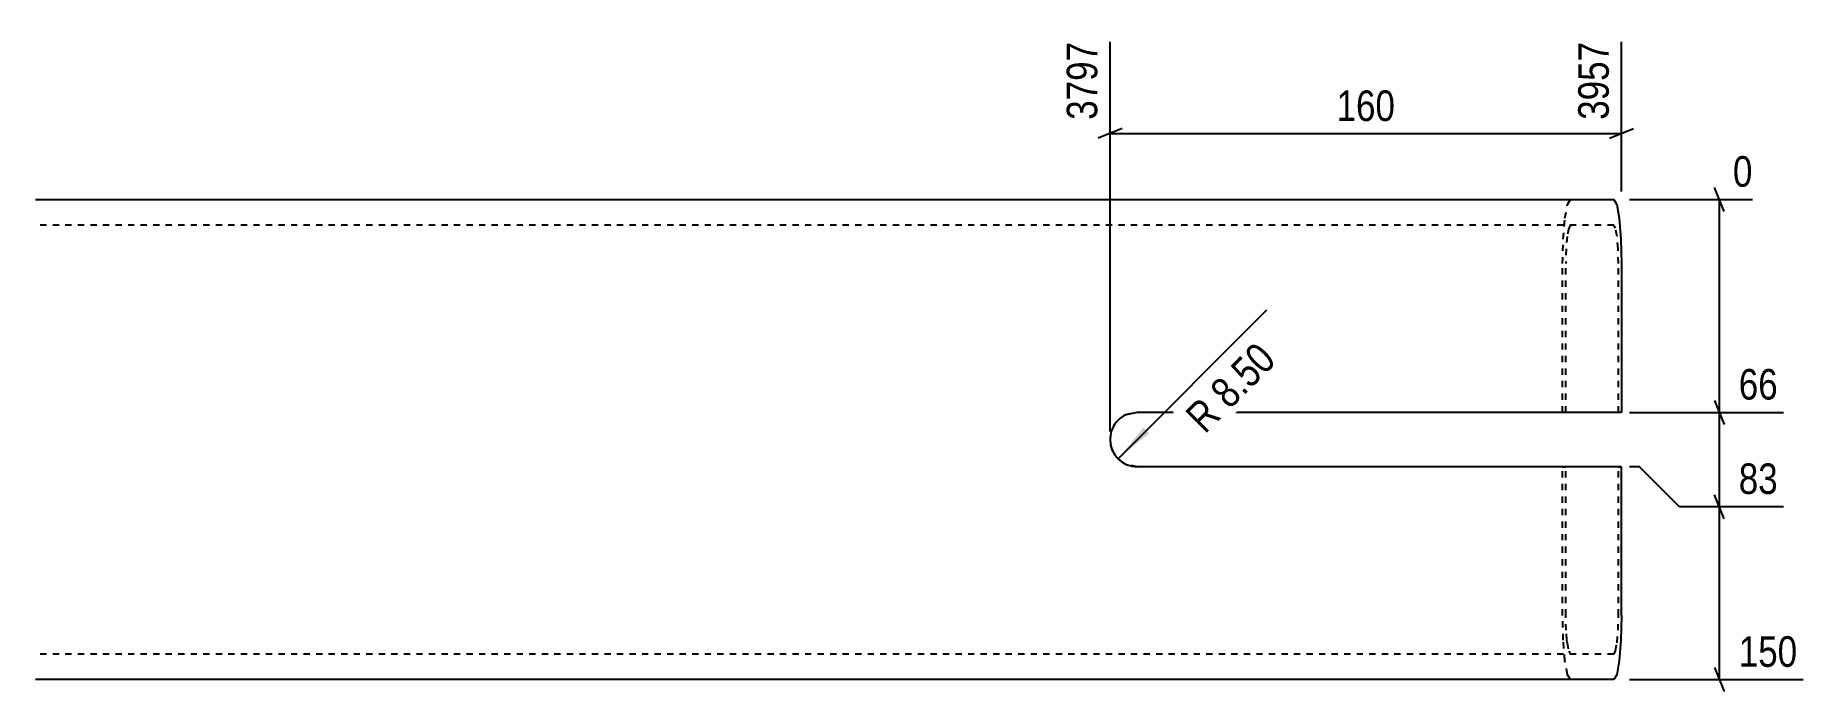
# Model space of a CAD drawing. Header units: millimetres. Extents: x 8 to 13909, y 5 to 267.
# Drawn here: x 13357 to 13909, y 8 to 213 of the extents above; entities that cross this region are included whole.
import ezdxf

# ---------------------------------------------------------------- set-up
doc = ezdxf.new("R2010")
doc.units = ezdxf.units.MM
doc.linetypes.add('DXK_LINE_DOT2', pattern=[3.9198, 1.9599, -1.9599])
doc.layers.add('MÅLSÆTNING', color=7, linetype='Continuous')
doc.layers.add('STÅL', color=7, linetype='Continuous')
doc.styles.add('Arial Narrow', font='ARIALN.TTF', dxfattribs={"height": 0.2})

msp = doc.modelspace()

# ---------------------------------------------------------------- hatches: boundary and pattern name
at = {"layer": 'MÅLSÆTNING', "linetype": 'Continuous'}
msp.add_hatch(color=7, dxfattribs=at).paths.add_polyline_path([(13704.81, 88.19), (13695.09, 80.24), (13703.04, 89.96)])

# ---------------------------------------------------------------- linework, layer by layer
at = {"layer": 'MÅLSÆTNING', "color": 7, "linetype": 'Continuous'}
for p, q in [((13692.6, 88.75), (13692.6, 210.53)), ((13852.52, 163.75), (13852.52, 210.53)), ((13696.35, 183.41), (13688.85, 180.41)), ((13848.77, 180.41), (13856.27, 183.41)), ((13692.6, 181.91), (13852.52, 181.91)), ((13855.02, 161.25), (13893.44, 161.25)), ((13884.6, 157.5), (13881.6, 165)), ((13883.1, 94.75), (13883.1, 161.25)), ((13695.09, 80.24), (13741.64, 126.79)), ((13855.02, 94.75), (13903.18, 94.75)), ((13881.6, 98.5), (13884.6, 91)), ((13883.1, 65.25), (13883.1, 94.75)), ((13858.1, 77.75), (13855.02, 77.75)), ((13858.1, 77.75), (13855.02, 77.75)), ((13870.6, 65.25), (13858.1, 77.75)), ((13870.6, 65.25), (13858.1, 77.75)), ((13884.6, 61.5), (13881.6, 69)), ((13903.18, 65.25), (13870.6, 65.25)), ((13883.1, 11.25), (13883.1, 65.25)), ((13855.02, 11.25), (13909.27, 11.25)), ((13881.6, 15), (13884.6, 7.5))]:
    msp.add_line(p, q, dxfattribs=at)
msp.add_arc((13701.1, 86.25), 8.5, 180, 270, dxfattribs=at)
at = {"layer": 'STÅL', "color": 2, "linetype": 'Continuous'}
for p, q in [((13356.6, 161.25), (13850.06, 161.25)), ((13850.06, 161.25), (13851, 159.73)), ((13851, 159.73), (13851.8, 155.39)), ((13851.8, 155.39), (13852.33, 148.9)), ((13852.33, 148.9), (13852.52, 141.25)), ((13852.52, 141.25), (13852.52, 94.75)), ((13701.1, 94.75), (13697.84, 94.1)), ((13852.52, 94.75), (13701.1, 94.75)), ((13697.84, 78.4), (13701.1, 77.75)), ((13852.52, 77.75), (13701.1, 77.75)), ((13852.52, 31.25), (13852.52, 77.75)), ((13852.52, 31.25), (13852.33, 23.6)), ((13852.33, 23.6), (13851.8, 17.11)), ((13851.8, 17.11), (13851, 12.77)), ((13850.06, 11.25), (13356.6, 11.25)), ((13851, 12.77), (13850.06, 11.25))]:
    msp.add_line(p, q, dxfattribs=at)
at = {"layer": 'STÅL', "color": 7, "linetype": 'DXK_LINE_DOT2'}
for p, q in [((13835.62, 159.73), (13836.56, 161.25)), ((13834.29, 148.9), (13834.82, 155.39)), ((13834.82, 155.39), (13835.62, 159.73)), ((13850.06, 153.25), (13356.6, 153.25)), ((13835.51, 149.74), (13835.2, 145.84)), ((13835.99, 152.34), (13835.51, 149.74)), ((13836.56, 153.25), (13835.99, 152.34)), ((13850.63, 152.34), (13850.06, 153.25)), ((13851.1, 149.74), (13850.63, 152.34)), ((13851.42, 145.84), (13851.1, 149.74)), ((13834.1, 141.25), (13834.29, 148.9)), ((13835.2, 145.84), (13835.08, 141.25)), ((13851.54, 141.25), (13851.42, 145.84)), ((13834.1, 94.75), (13834.1, 141.25)), ((13835.08, 94.75), (13835.08, 141.25)), ((13851.54, 94.75), (13851.54, 141.25)), ((13697.84, 94.1), (13701.1, 94.75)), ((13701.1, 77.75), (13697.84, 78.4)), ((13834.1, 31.25), (13834.1, 77.75)), ((13834.1, 77.75), (13835.08, 77.75)), ((13835.08, 31.25), (13835.08, 77.75)), ((13851.54, 31.25), (13851.54, 77.75)), ((13851.54, 77.75), (13852.52, 77.75)), ((13834.29, 23.6), (13834.1, 31.25)), ((13835.2, 26.66), (13835.08, 31.25)), ((13851.42, 26.66), (13851.54, 31.25)), ((13834.82, 17.11), (13834.29, 23.6)), ((13835.45, 23.6), (13835.2, 26.66)), ((13835.51, 22.76), (13835.45, 23.6)), ((13835.51, 22.76), (13835.99, 20.16)), ((13850.63, 20.16), (13851.1, 22.76)), ((13851.1, 22.76), (13851.42, 26.66)), ((13850.06, 19.25), (13356.6, 19.25)), ((13835.62, 12.77), (13834.82, 17.11)), ((13835.99, 20.16), (13836.56, 19.25)), ((13850.06, 19.25), (13850.63, 20.16)), ((13836.56, 11.25), (13835.62, 12.77))]:
    msp.add_line(p, q, dxfattribs=at)
at = {"layer": 'STÅL', "color": 2, "linetype": 'Continuous'}
msp.add_arc((13701.1, 86.25), 8.5, 112.5, 247.5, dxfattribs=at)
at = {"layer": 'STÅL', "color": 7, "linetype": 'DXK_LINE_DOT2'}
msp.add_arc((13701.1, 86.25), 8.5, 112.5, 247.5, dxfattribs=at)

# ---------------------------------------------------------------- next in the draw order: wipeouts: each hides what was drawn before it
at = {"color": 0, "linetype": 'Continuous'}
for points in [[(13690.6, 212.53), (13676.6, 212.53), (13676.6, 184.16), (13690.6, 184.16)], [(13850.52, 212.53), (13836.52, 212.53), (13836.52, 184.16), (13850.52, 184.16)], [(13895.44, 163.25), (13895.44, 177.25), (13885.35, 177.25), (13885.35, 163.25)], [(13903.36, 96.75), (13903.36, 110.75), (13887.17, 110.75), (13887.17, 96.75)], [(13903.36, 67.25), (13903.36, 81.25), (13887.17, 81.25), (13887.17, 67.25)], [(13909.45, 13.25), (13909.45, 27.25), (13887.17, 27.25), (13887.17, 13.25)]]:
    msp.add_wipeout(points, dxfattribs=at).dxf.layer = 'MÅLSÆTNING'
at = {"color": 0}
for points in [[(13783.7, 183.78), (13783.7, 197.78), (13761.42, 197.78), (13761.42, 183.78)], [(13747.87, 110.57), (13737.97, 120.47), (13712.31, 94.81), (13722.21, 84.91)]]:
    msp.add_wipeout(points, dxfattribs=at).dxf.layer = 'MÅLSÆTNING'

# ---------------------------------------------------------------- next in the draw order: linework, layer by layer
at = {"layer": 'MÅLSÆTNING', "color": 7, "linetype": 'Continuous'}
for p, q in [((13855.02, 94.75), (13903.18, 94.75)), ((13881.6, 98.5), (13884.6, 91)), ((13884.6, 61.5), (13881.6, 69)), ((13903.18, 65.25), (13870.6, 65.25))]:
    msp.add_line(p, q, dxfattribs=at)

# ---------------------------------------------------------------- next in the draw order: texts
at = {"layer": 'MÅLSÆTNING', "color": 3, "linetype": 'Continuous', "style": 'Arial Narrow'}
for s, p in [('3797', (13688.6, 186.16)), ('3957', (13848.52, 186.16))]:
    msp.add_text(s, height=9.544, rotation=90.0002, dxfattribs=at).set_placement(p)
at = {"layer": 'MÅLSÆTNING', "color": 3, "style": 'Arial Narrow'}
msp.add_text('160', height=9.544, dxfattribs=at).set_placement((13763.42, 185.78))
at = {"layer": 'MÅLSÆTNING', "color": 3, "linetype": 'Continuous', "style": 'Arial Narrow'}
for s, height, p in [('0', 9.54, (13887.35, 165.25)), ('66', 9.544, (13889.17, 98.75)), ('83', 9.544, (13889.17, 69.25)), ('150', 9.544, (13889.17, 15.25))]:
    msp.add_text(s, height=height, dxfattribs=at).set_placement(p)
at = {"layer": 'MÅLSÆTNING', "color": 3, "style": 'Arial Narrow'}
msp.add_text('R 8.50', height=9.544, rotation=45.0001, dxfattribs=at).set_placement((13722.21, 87.74))

doc.saveas('drawing.dxf')
